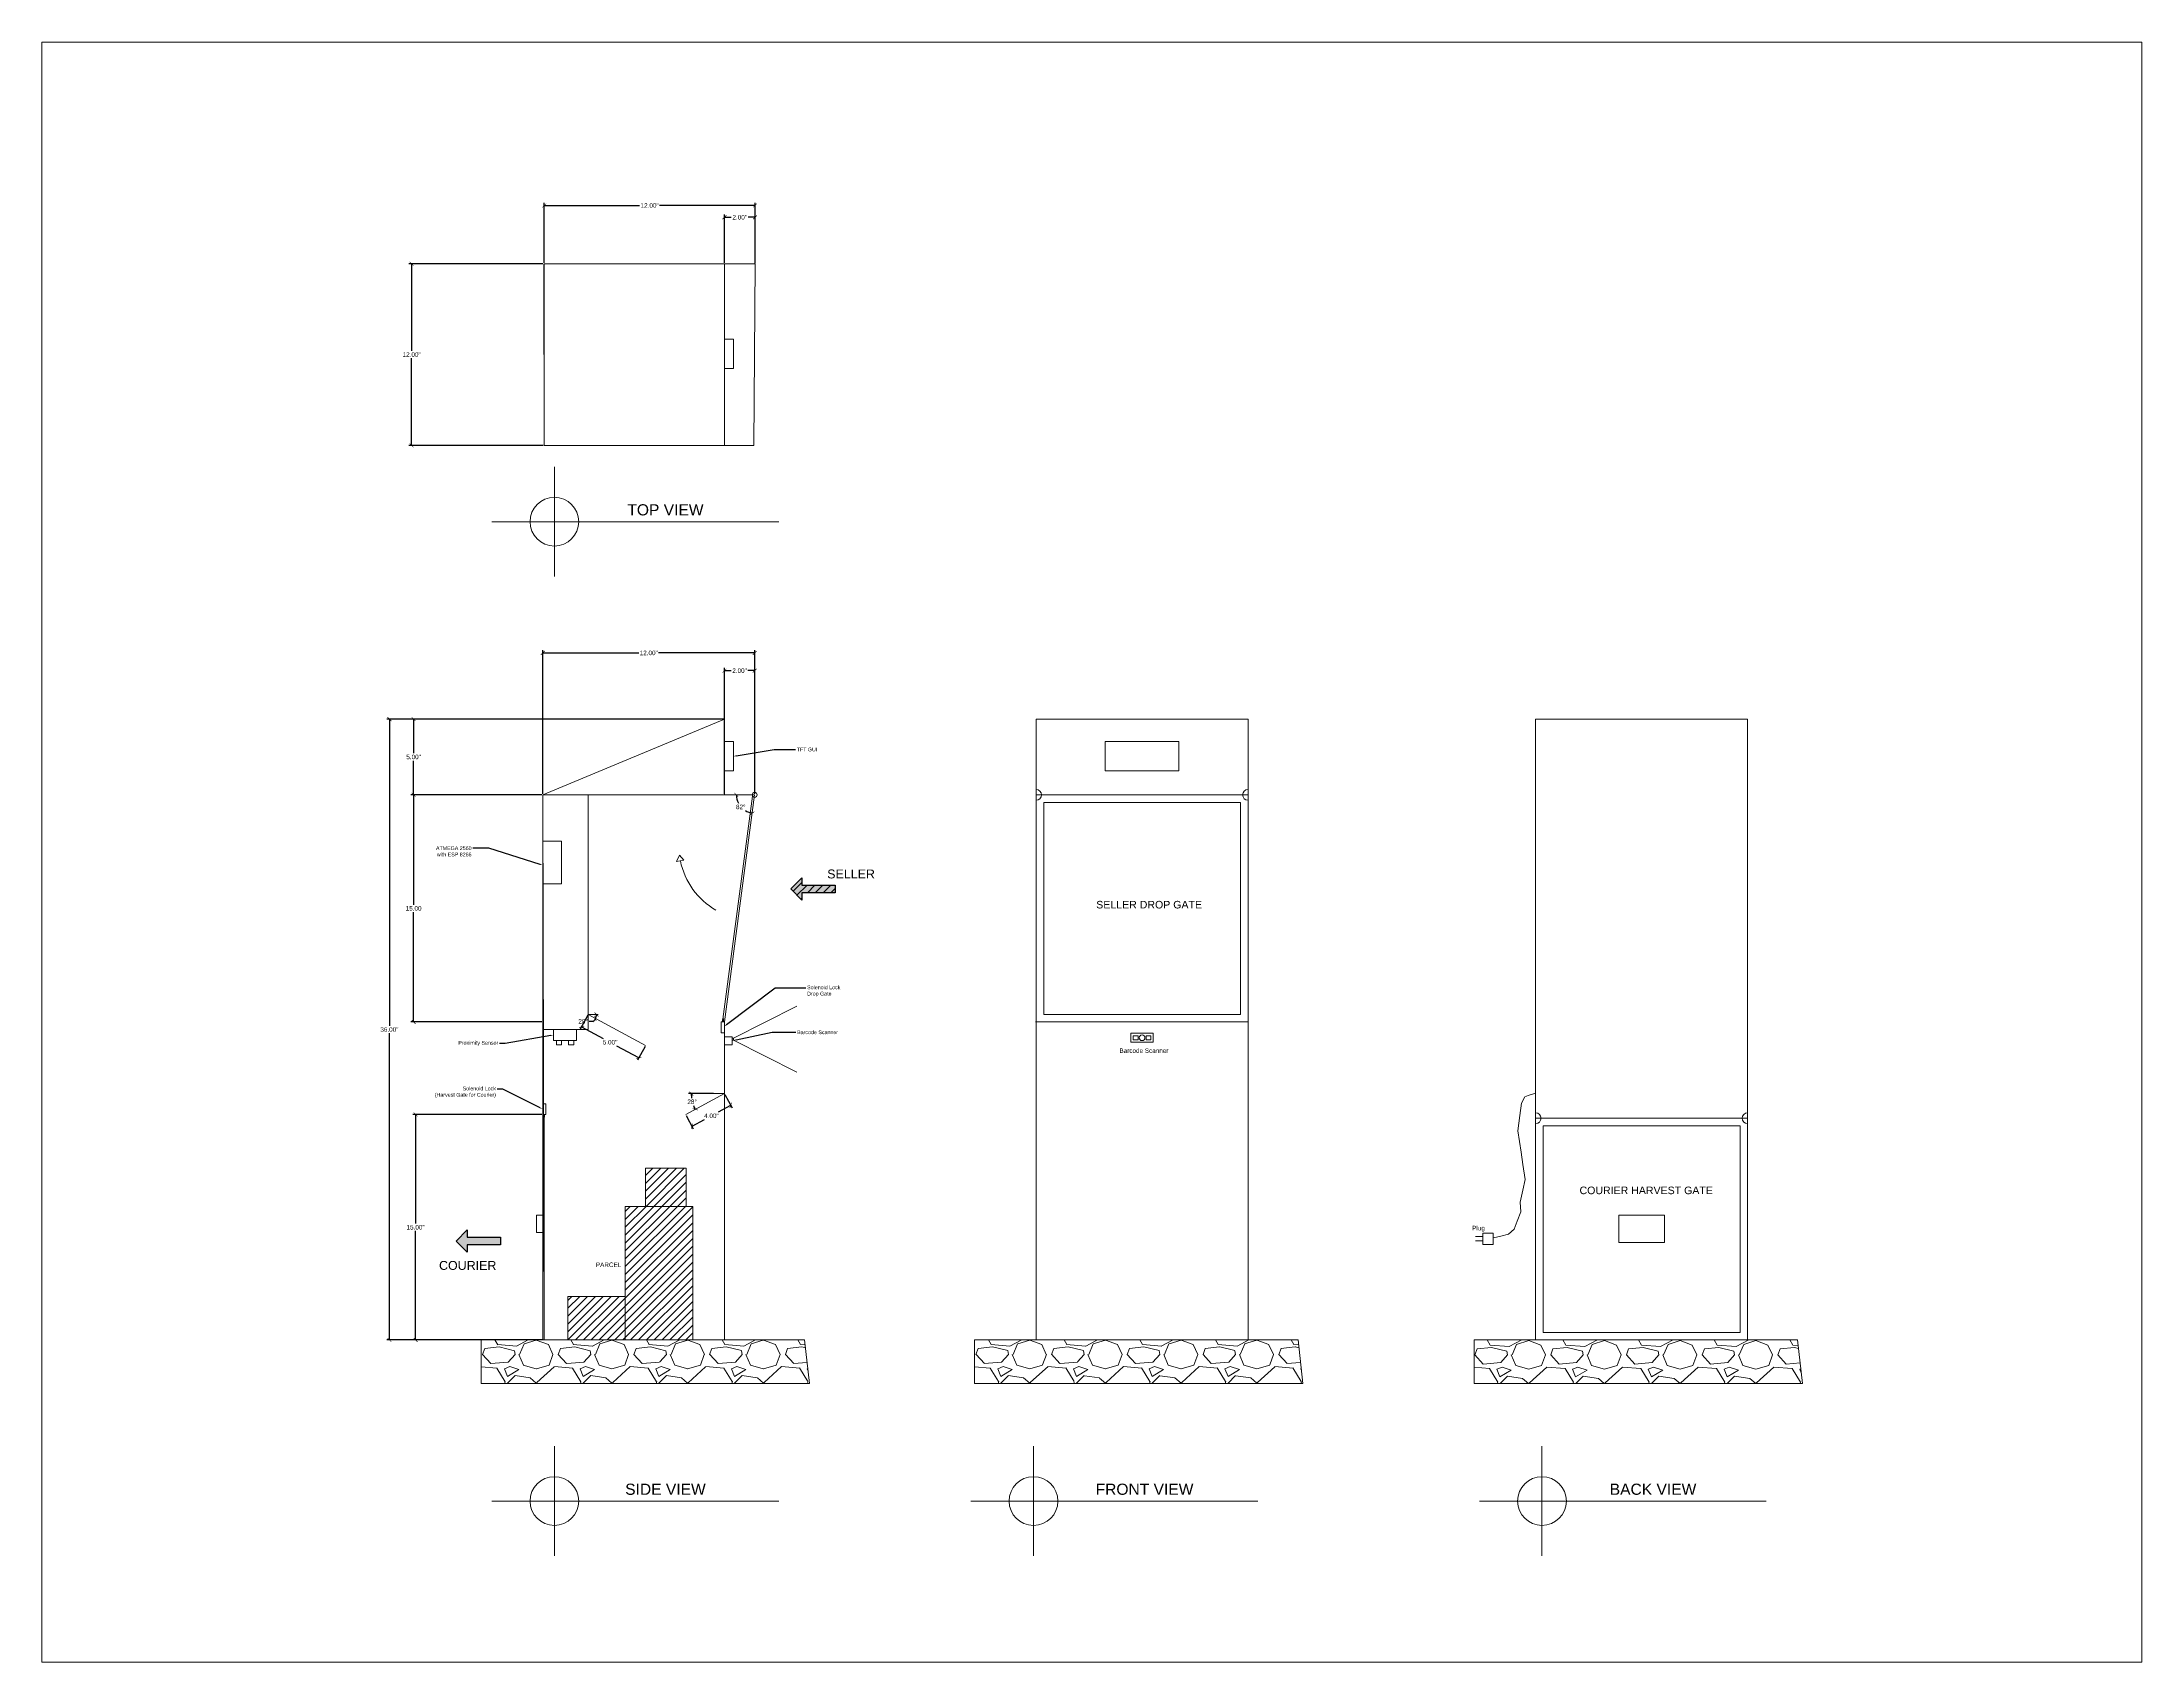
# Paper-space layout 'Layout1' of a CAD drawing. Header units: inches. Extents: x 0.2 to 10.7, y 0.2 to 8.3.
# The model-space entities are those that its viewports show. They can reach past a viewport. Long polylines and large blocks are cut down to what shows.
import ezdxf
from ezdxf import colors
from ezdxf.entities.mleader import LeaderData, LeaderLine
from ezdxf.enums import TextEntityAlignment as Align
from ezdxf.math import Vec2, Vec3

# ---------------------------------------------------------------- set-up
doc = ezdxf.new("R2010")
doc.units = ezdxf.units.IN
doc.header["$MEASUREMENT"] = 0
doc.linetypes.add('PHANTOM2', pattern=[1.25, 0.625, -0.125, 0.125, -0.125, 0.125, -0.125])
doc.styles.get("Standard").update_dxf_attribs({"font": 'arial.ttf'})
doc.dimstyles.get("Standard").update_dxf_attribs({"dimtxt": 0.3, "dimasz": 0.255, "dimexe": 0.18, "dimexo": 0.0625, "dimgap": 0.09, "dimtad": 0, "dimtih": 1, "dimtoh": 1, "dimzin": 0, "dimdsep": 46, "dimtxsty": 'Standard', "dimblk": 'ARCHTICK', "dimcen": 0.09, "dimclrd": 5, "dimclre": 3, "dimadec": 0, "dimazin": 0, "dimtfac": 1, "dimtofl": 0, "dimtmove": 0, "dimatfit": 3, "dimfxl": 1, "dimtolj": 1, "dimtzin": 0, "dimarcsym": 0})
pattern_1 = [(45, (-50.47465, -45.55746), (-0.2599737, 0.2599737), [])]

# ---------------------------------------------------------------- blocks, each defined once
blk = doc.blocks.new('*U1')
h = blk.add_hatch(color=0)
h.set_gradient(color1=(255, 255, 255), rotation=180, tint=1)
h.paths.add_polyline_path([(0, 0), (-0.25, -0.25), (-0.25, -0.085), (-1, -0.085), (-1, 0.085), (-0.25, 0.085), (-0.25, 0.25)])
at = {"color": 0, "linetype": 'Continuous'}
blk.add_lwpolyline([(0, 0), (-0.25, -0.25), (-0.25, -0.085), (-1, -0.085), (-1, 0.085), (-0.25, 0.085), (-0.25, 0.25)], close=True, dxfattribs=at)
blk = doc.blocks.new('_ArchTick')
at = {"color": 0, "linetype": 'ByBlock', "lineweight": 5, "const_width": 0.15}
blk.add_lwpolyline([(-0.5, -0.5), (0.5, 0.5)], dxfattribs=at)
blk = doc.blocks.new('*D2')
at = {"color": 5, "lineweight": -2, "transparency": 16777216}
for start, end in [(180, 207.2904), (239.1988, 262.4054)]:
    blk.add_arc((94.46, 56.99), 1.21, start, end, dxfattribs=at)
at = {"layer": 'Defpoints', "color": 0, "transparency": 16777216}
for p in [(92.46, 56.99), (94.46, 56.99), (94.46, 56.99), (93.38, 56.43), (92.46, 41.99)]:
    blk.add_point(p, dxfattribs=at)
at = {"color": 5, "lineweight": -2, "transparency": 16777216, "xscale": 0.255, "yscale": 0.255, "zscale": 0.255}
for p, rotation in [((93.24, 56.99), 90.00000000000034), ((94.3, 55.78), 352.4053566314107)]:
    blk.add_blockref('_ArchTick', p, dxfattribs=dict(at, rotation=rotation))
at = {"color": 0, "lineweight": 5, "transparency": 16777216, "insert": (93.54, 56.19), "char_height": 0.3, "attachment_point": 5}
blk.add_mtext('\\A1;82°', dxfattribs=at)
blk = doc.blocks.new('*D3')
at = {"color": 3, "lineweight": -2, "transparency": 16777216}
blk.add_line((91.74, 37.26), (90.09, 37.26), dxfattribs=at)
at = {"color": 5, "lineweight": -2, "transparency": 16777216}
for start, end in [(180, 187.7065), (200.8762, 208.3902)]:
    blk.add_arc((92.46, 37.26), 2.19, start, end, dxfattribs=at)
at = {"layer": 'Defpoints', "color": 0, "transparency": 16777216}
for p in [(90.3, 36.9), (91.8, 37.26), (92.46, 37.26), (92.46, 37.26), (87.65, 34.66)]:
    blk.add_point(p, dxfattribs=at)
at = {"color": 5, "lineweight": -2, "transparency": 16777216, "xscale": 0.255, "yscale": 0.255, "zscale": 0.255}
for p, rotation in [((90.27, 37.26), 90.00000000000017), ((90.53, 36.22), 298.3902389055355)]:
    blk.add_blockref('_ArchTick', p, dxfattribs=dict(at, rotation=rotation))
at = {"color": 0, "lineweight": 5, "transparency": 16777216, "insert": (90.33, 36.72), "char_height": 0.3, "attachment_point": 5}
blk.add_mtext('\\A1;28°', dxfattribs=at)
blk = doc.blocks.new('*D4')
at = {"color": 3, "lineweight": -2, "transparency": 16777216}
for p, q in [((83.43, 42.43), (82.93, 41.51)), ((87.22, 40.38), (86.72, 39.47))]:
    blk.add_line(p, q, dxfattribs=at)
at = {"color": 5, "lineweight": -2, "transparency": 16777216}
for p, q in [((83.02, 41.67), (84.46, 40.89)), ((86.81, 39.62), (85.36, 40.4))]:
    blk.add_line(p, q, dxfattribs=at)
at = {"layer": 'Defpoints', "color": 0, "transparency": 16777216}
for p in [(83.46, 42.48), (87.25, 40.43), (86.81, 39.62)]:
    blk.add_point(p, dxfattribs=at)
at = {"color": 5, "lineweight": -2, "transparency": 16777216, "xscale": 0.255, "yscale": 0.255, "zscale": 0.255}
for p, rotation in [((83.02, 41.67), 151.6097610944646), ((86.81, 39.62), 331.6097610944647)]:
    blk.add_blockref('_ArchTick', p, dxfattribs=dict(at, rotation=rotation))
at = {"color": 0, "lineweight": 5, "transparency": 16777216, "insert": (84.91, 40.65), "char_height": 0.3, "attachment_point": 5}
blk.add_mtext("\\A1;5.00''", dxfattribs=at)
blk = doc.blocks.new('*D5')
at = {"color": 5, "lineweight": -2, "transparency": 16777216}
for p, q in [((92.87, 36.48), (92.05, 36.04)), ((90.32, 35.1), (91.15, 35.55))]:
    blk.add_line(p, q, dxfattribs=at)
at = {"color": 3, "lineweight": -2, "transparency": 16777216}
for p, q in [((92.49, 37.2), (92.96, 36.32)), ((89.93, 35.82), (90.4, 34.94))]:
    blk.add_line(p, q, dxfattribs=at)
at = {"layer": 'Defpoints', "color": 0, "transparency": 16777216}
for p in [(92.46, 37.26), (92.87, 36.48), (89.9, 35.88)]:
    blk.add_point(p, dxfattribs=at)
at = {"color": 5, "lineweight": -2, "transparency": 16777216, "xscale": 0.255, "yscale": 0.255, "zscale": 0.255}
for p, rotation in [((92.87, 36.48), 28.39023890553545), ((90.32, 35.1), 208.3902389055355)]:
    blk.add_blockref('_ArchTick', p, dxfattribs=dict(at, rotation=rotation))
at = {"color": 0, "lineweight": 5, "transparency": 16777216, "insert": (91.6, 35.79), "char_height": 0.3, "attachment_point": 5}
blk.add_mtext('\\A1;4.00"', dxfattribs=at)
blk = doc.blocks.new('*D6')
at = {"color": 5, "lineweight": -2, "transparency": 16777216}
blk.add_line((83.77, 42.03), (83.52, 42.03), dxfattribs=at)
for start, end in [(304.9075, 331.6098), (331.6098, 360)]:
    blk.add_arc((83.46, 42.48), 0.552, start, end, dxfattribs=at)
at = {"layer": 'Defpoints', "color": 0, "transparency": 16777216}
for p in [(83.46, 42.48), (83.46, 42.48), (84, 42.39), (84.11, 42.48), (87.25, 40.43)]:
    blk.add_point(p, dxfattribs=at)
at = {"color": 5, "lineweight": -2, "transparency": 16777216, "xscale": 0.255, "yscale": 0.255, "zscale": 0.255}
for p, rotation in [((83.94, 42.22), 241.6097610944645), ((84.01, 42.48), 89.9999999999992)]:
    blk.add_blockref('_ArchTick', p, dxfattribs=dict(at, rotation=rotation))
at = {"color": 0, "lineweight": 5, "transparency": 16777216, "insert": (83.13, 42.03), "char_height": 0.3, "attachment_point": 5}
blk.add_mtext('\\A1;28°', dxfattribs=at)
blk = doc.blocks.new('*D7')
at = {"color": 3, "lineweight": -2, "transparency": 16777216}
for p, q in [((92.39, 61.99), (70.15, 61.99)), ((80.49, 20.99), (70.15, 20.99))]:
    blk.add_line(p, q, dxfattribs=at)
at = {"color": 5, "lineweight": -2, "transparency": 16777216}
for p, q in [((70.33, 61.99), (70.33, 41.73)), ((70.33, 20.99), (70.33, 41.24))]:
    blk.add_line(p, q, dxfattribs=at)
at = {"layer": 'Defpoints', "color": 0, "transparency": 16777216}
for p in [(92.46, 61.99), (70.33, 20.99), (80.56, 20.99)]:
    blk.add_point(p, dxfattribs=at)
at = {"color": 5, "lineweight": -2, "transparency": 16777216, "xscale": 0.255, "yscale": 0.255, "zscale": 0.255}
for p, rotation in [((70.33, 61.99), 90), ((70.33, 20.99), 270)]:
    blk.add_blockref('_ArchTick', p, dxfattribs=dict(at, rotation=rotation))
at = {"color": 0, "lineweight": 5, "transparency": 16777216, "insert": (70.33, 41.49), "char_height": 0.3, "attachment_point": 5}
blk.add_mtext('\\A1;36.00"', dxfattribs=at)
blk = doc.blocks.new('*D8')
at = {"color": 3, "lineweight": -2, "transparency": 16777216}
for p, q in [((92.39, 61.99), (71.75, 61.99)), ((80.39, 56.99), (71.75, 56.99))]:
    blk.add_line(p, q, dxfattribs=at)
at = {"color": 5, "lineweight": -2, "transparency": 16777216}
for p, q in [((71.93, 61.99), (71.93, 59.73)), ((71.93, 56.99), (71.93, 59.24))]:
    blk.add_line(p, q, dxfattribs=at)
at = {"layer": 'Defpoints', "color": 0, "transparency": 16777216}
for p in [(71.93, 61.99), (92.46, 61.99), (80.46, 56.99)]:
    blk.add_point(p, dxfattribs=at)
at = {"color": 5, "lineweight": -2, "transparency": 16777216, "xscale": 0.255, "yscale": 0.255, "zscale": 0.255}
for p, rotation in [((71.93, 61.99), 90), ((71.93, 56.99), 270)]:
    blk.add_blockref('_ArchTick', p, dxfattribs=dict(at, rotation=rotation))
at = {"color": 0, "lineweight": 5, "transparency": 16777216, "insert": (71.93, 59.49), "char_height": 0.3, "width": 0.9274, "attachment_point": 5}
blk.add_mtext('\\A1;5.00"', dxfattribs=at)
blk = doc.blocks.new('*D9')
at = {"color": 3, "lineweight": -2, "transparency": 16777216}
for p, q in [((80.46, 57.05), (80.46, 66.54)), ((94.46, 57.05), (94.46, 66.54))]:
    blk.add_line(p, q, dxfattribs=at)
at = {"color": 5, "lineweight": -2, "transparency": 16777216}
for p, q in [((80.46, 66.36), (86.8, 66.36)), ((94.46, 66.36), (88.11, 66.36))]:
    blk.add_line(p, q, dxfattribs=at)
at = {"layer": 'Defpoints', "color": 0, "transparency": 16777216}
for p in [(80.46, 66.36), (80.46, 56.99), (94.46, 56.99)]:
    blk.add_point(p, dxfattribs=at)
at = {"color": 5, "lineweight": -2, "transparency": 16777216, "xscale": 0.255, "yscale": 0.255, "zscale": 0.255, "rotation": 180}
blk.add_blockref('_ArchTick', (80.46, 66.36), dxfattribs=at)
at = {"color": 5, "lineweight": -2, "transparency": 16777216, "xscale": 0.255, "yscale": 0.255, "zscale": 0.255}
blk.add_blockref('_ArchTick', (94.46, 66.36), dxfattribs=at)
at = {"color": 0, "lineweight": 5, "transparency": 16777216, "insert": (87.46, 66.36), "char_height": 0.3, "attachment_point": 5}
blk.add_mtext('\\A1;12.00"', dxfattribs=at)
blk = doc.blocks.new('*D10')
at = {"color": 3, "lineweight": -2, "transparency": 16777216}
for p, q in [((92.46, 57.05), (92.46, 65.37)), ((94.46, 57.05), (94.46, 65.37))]:
    blk.add_line(p, q, dxfattribs=at)
at = {"color": 5, "lineweight": -2, "transparency": 16777216}
for p, q in [((92.46, 65.19), (92.9, 65.19)), ((94.46, 65.19), (94.01, 65.19))]:
    blk.add_line(p, q, dxfattribs=at)
at = {"layer": 'Defpoints', "color": 0, "transparency": 16777216}
for p in [(92.46, 65.19), (92.46, 56.99), (94.46, 56.99)]:
    blk.add_point(p, dxfattribs=at)
at = {"color": 5, "lineweight": -2, "transparency": 16777216, "xscale": 0.255, "yscale": 0.255, "zscale": 0.255, "rotation": 180}
blk.add_blockref('_ArchTick', (92.46, 65.19), dxfattribs=at)
at = {"color": 5, "lineweight": -2, "transparency": 16777216, "xscale": 0.255, "yscale": 0.255, "zscale": 0.255}
blk.add_blockref('_ArchTick', (94.46, 65.19), dxfattribs=at)
at = {"color": 0, "lineweight": 5, "transparency": 16777216, "insert": (93.46, 65.19), "char_height": 0.3, "width": 0.0209, "attachment_point": 5}
blk.add_mtext('\\A1;2.00"', dxfattribs=at)
blk = doc.blocks.new('*D11')
at = {"color": 3, "lineweight": -2, "transparency": 16777216}
for p, q in [((80.39, 56.99), (71.75, 56.99)), ((80.39, 41.99), (71.75, 41.99))]:
    blk.add_line(p, q, dxfattribs=at)
at = {"color": 5, "lineweight": -2, "transparency": 16777216}
for p, q in [((71.93, 56.99), (71.93, 49.73)), ((71.93, 41.99), (71.93, 49.24))]:
    blk.add_line(p, q, dxfattribs=at)
at = {"layer": 'Defpoints', "color": 0, "transparency": 16777216}
for p in [(80.46, 56.99), (71.93, 41.99), (80.46, 41.99)]:
    blk.add_point(p, dxfattribs=at)
at = {"color": 5, "lineweight": -2, "transparency": 16777216, "xscale": 0.255, "yscale": 0.255, "zscale": 0.255}
for p, rotation in [((71.93, 56.99), 90), ((71.93, 41.99), 270)]:
    blk.add_blockref('_ArchTick', p, dxfattribs=dict(at, rotation=rotation))
at = {"color": 0, "lineweight": 5, "transparency": 16777216, "insert": (71.93, 49.49), "char_height": 0.3, "attachment_point": 5}
blk.add_mtext('\\A1;15.00', dxfattribs=at)
blk = doc.blocks.new('*D13')
at = {"color": 3, "lineweight": -2, "transparency": 16777216}
for p, q in [((80.39, 35.88), (71.88, 35.88)), ((80.39, 20.99), (71.88, 20.99))]:
    blk.add_line(p, q, dxfattribs=at)
at = {"color": 5, "lineweight": -2, "transparency": 16777216}
for p, q in [((72.06, 35.88), (72.06, 28.67)), ((72.06, 20.99), (72.06, 28.19))]:
    blk.add_line(p, q, dxfattribs=at)
at = {"layer": 'Defpoints', "color": 0, "transparency": 16777216}
for p in [(80.46, 35.88), (72.06, 20.99), (80.46, 20.99)]:
    blk.add_point(p, dxfattribs=at)
at = {"color": 5, "lineweight": -2, "transparency": 16777216, "xscale": 0.255, "yscale": 0.255, "zscale": 0.255}
for p, rotation in [((72.06, 35.88), 90), ((72.06, 20.99), 270)]:
    blk.add_blockref('_ArchTick', p, dxfattribs=dict(at, rotation=rotation))
at = {"color": 0, "lineweight": 5, "transparency": 16777216, "insert": (72.06, 28.43), "char_height": 0.3, "attachment_point": 5}
blk.add_mtext('\\A1;15.00"', dxfattribs=at)
blk = doc.blocks.new('*D14')
at = {"color": 3, "lineweight": -2, "transparency": 16777216}
for p, q in [((80.46, 92.06), (71.62, 92.06)), ((80.49, 80.06), (71.62, 80.06))]:
    blk.add_line(p, q, dxfattribs=at)
at = {"color": 5, "lineweight": -2, "transparency": 16777216}
for p, q in [((71.8, 92.06), (71.8, 86.31)), ((71.8, 80.06), (71.8, 85.82))]:
    blk.add_line(p, q, dxfattribs=at)
at = {"layer": 'Defpoints', "color": 0, "transparency": 16777216}
for p in [(80.52, 92.06), (71.8, 80.06), (80.56, 80.06)]:
    blk.add_point(p, dxfattribs=at)
at = {"color": 5, "lineweight": -2, "transparency": 16777216, "xscale": 0.255, "yscale": 0.255, "zscale": 0.255}
for p, rotation in [((71.8, 92.06), 90), ((71.8, 80.06), 270)]:
    blk.add_blockref('_ArchTick', p, dxfattribs=dict(at, rotation=rotation))
at = {"color": 0, "lineweight": 5, "transparency": 16777216, "insert": (71.8, 86.06), "char_height": 0.3, "attachment_point": 5}
blk.add_mtext('\\A1;12.00"', dxfattribs=at)
blk = doc.blocks.new('*D15')
at = {"color": 3, "lineweight": -2, "transparency": 16777216}
for p, q in [((80.56, 92.13), (80.56, 96.09)), ((94.48, 92.13), (94.48, 96.09))]:
    blk.add_line(p, q, dxfattribs=at)
at = {"color": 5, "lineweight": -2, "transparency": 16777216}
for p, q in [((80.56, 95.91), (86.86, 95.91)), ((94.48, 95.91), (88.17, 95.91))]:
    blk.add_line(p, q, dxfattribs=at)
at = {"layer": 'Defpoints', "color": 0, "transparency": 16777216}
for p in [(94.48, 95.91), (80.56, 92.06), (94.48, 92.06)]:
    blk.add_point(p, dxfattribs=at)
at = {"color": 5, "lineweight": -2, "transparency": 16777216, "xscale": 0.255, "yscale": 0.255, "zscale": 0.255, "rotation": 180}
blk.add_blockref('_ArchTick', (80.56, 95.91), dxfattribs=at)
at = {"color": 5, "lineweight": -2, "transparency": 16777216, "xscale": 0.255, "yscale": 0.255, "zscale": 0.255}
blk.add_blockref('_ArchTick', (94.48, 95.91), dxfattribs=at)
at = {"color": 0, "lineweight": 5, "transparency": 16777216, "insert": (87.52, 95.91), "char_height": 0.3, "attachment_point": 5}
blk.add_mtext('\\A1;12.00"', dxfattribs=at)
blk = doc.blocks.new('*D16')
at = {"color": 3, "lineweight": -2, "transparency": 16777216}
for p, q in [((92.46, 92.13), (92.46, 95.31)), ((94.48, 92.11), (94.48, 95.31))]:
    blk.add_line(p, q, dxfattribs=at)
at = {"color": 5, "lineweight": -2, "transparency": 16777216}
for p, q in [((92.46, 95.13), (92.91, 95.13)), ((94.48, 95.13), (94.02, 95.13))]:
    blk.add_line(p, q, dxfattribs=at)
at = {"layer": 'Defpoints', "color": 0, "transparency": 16777216}
for p in [(94.48, 95.13), (92.46, 92.06), (94.48, 92.05)]:
    blk.add_point(p, dxfattribs=at)
at = {"color": 5, "lineweight": -2, "transparency": 16777216, "xscale": 0.255, "yscale": 0.255, "zscale": 0.255, "rotation": 180}
blk.add_blockref('_ArchTick', (92.46, 95.13), dxfattribs=at)
at = {"color": 5, "lineweight": -2, "transparency": 16777216, "xscale": 0.255, "yscale": 0.255, "zscale": 0.255}
blk.add_blockref('_ArchTick', (94.48, 95.13), dxfattribs=at)
at = {"color": 0, "lineweight": 5, "transparency": 16777216, "insert": (93.47, 95.13), "char_height": 0.3, "attachment_point": 5}
blk.add_mtext('\\A1;2.00"', dxfattribs=at)

msp = doc.modelspace()

# ---------------------------------------------------------------- hatches: boundary and pattern name
at = {"lineweight": 5}
h = msp.add_hatch(dxfattribs=at)
h.set_pattern_fill('ANSI31', color=256, scale=2.941267)
h.set_pattern_definition([(45, (-50.58114, -43.92038), (-0.2599737, 0.2599737), [])])
h.paths.add_polyline_path([(97.572, 51.024), (97.572, 51.509), (96.837, 50.774), (97.572, 50.039), (97.572, 50.524), (99.778, 50.524), (99.778, 51.024)])
h = msp.add_hatch(dxfattribs=at)
h.set_pattern_fill('ANSI31', color=256, scale=2.941267)
h.set_pattern_definition(pattern_1)
h.paths.add_polyline_path([(89.923, 32.333), (87.246, 32.333), (87.246, 29.807), (89.923, 29.807)])
h = msp.add_hatch(dxfattribs=at)
h.set_pattern_fill('ANSI31', color=256, scale=2.941267)
h.set_pattern_definition(pattern_1)
h.paths.add_polyline_path([(85.908, 20.988), (90.369, 20.988), (90.369, 29.807), (85.908, 29.807), (85.908, 23.864)])
h = msp.add_hatch(dxfattribs=at)
h.set_pattern_fill('GOST_WOOD', color=256, scale=50)
h.set_pattern_definition([(90, (0, 0), (300, -2e-14), [500, -100]), (90, (100, -100), (300, -2e-14), [300, -75, 150, -75]), (90, (200, -250), (300, -2e-14), [500, -100])])
h.paths.add_polyline_path([(151.526, 29.231), (151.526, 27.423), (154.554, 27.423), (154.554, 29.231)])
h = msp.add_hatch(dxfattribs=at)
h.set_pattern_fill('ANSI31', color=256, scale=2.941267)
h.set_pattern_definition(pattern_1)
h.paths.add_polyline_path([(85.908, 23.864), (82.116, 23.864), (82.116, 20.988), (85.908, 20.988)])
h = msp.add_hatch(dxfattribs=at)
h.set_pattern_fill('GRAVEL', color=256, scale=5)
h.paths.add_polyline_path([(97.756, 20.988), (92.456, 20.988), (80.456, 20.988), (76.393, 20.988), (76.393, 18.106), (98.074, 18.106)])
h = msp.add_hatch(dxfattribs=at)
h.set_pattern_fill('GRAVEL', color=256, scale=5)
h.set_pattern_definition([(228.0128, (36.1894, 5), (-40, -45), [0.67268, -66.59544]), (184.96974, (35.73941, 4.5), (60, 5), [1.15434, -114.27962]), (132.51045, (34.5894, 4.4), (50, -55), [0.81394, -80.58016]), (267.2737, (32.6394, 3.15), (5, 100), [1.05119, -104.06779]), (292.83365, (32.5894, 2.1), (-25, 60), [1.03077, -102.04687]), (357.2737, (32.9894, 1.15), (-100, 5), [1.05119, -104.06779]), (37.69424, (34.03941, 1.1), (-65, -50), [1.39014, -137.62424]), (72.25533, (35.13941, 1.95), (35, 110), [1.31244, -129.93161]), (121.42957, (35.5394, 3.2), (-40, 65), [1.05475, -104.42037]), (175.23636, (34.9894, 4.1), (55, -5), [1.20416, -59.00381]), (222.39744, (33.78941, 4.2), (-60, -55), [1.55724, -154.166875]), (138.8141, (37.5894, 3.1), (-35, 30), [0.5315, -52.61922]), (171.46923, (37.1894, 3.45), (65, -10), [1.01119, -100.10756]), (225, (36.1894, 3.6), (-6e-16, -5), [0.7071, -6.36396]), (203.1986, (35.8394, 4.2), (25, 10), [0.38079, -37.69808]), (291.8014, (35.4894, 4.05), (-5, 15), [0.53851, -26.3873]), (30.9638, (35.6894, 3.55), (15, 10), [0.87465, -28.28011]), (161.565, (36.4394, 4), (10, -5), [0.63245, -15.17893]), (16.38954, (32.5894, 4.05), (50, 15), [0.886, -87.71423]), (70.34618, (33.4394, 4.3), (-20, -55), [0.7433, -73.58704]), (293.1986, (36.4394, 5), (-10, 25), [0.76158, -37.31729]), (343.61046, (36.7394, 4.3), (-50, 15), [0.886, -87.71423]), (339.44395, (32.5894, 0.95), (-25, 10), [0.8544, -41.86562]), (294.77514, (33.3894, 0.65), (-25, 55), [0.71589, -70.87322]), (66.8014, (36.4894, 0), (10, 25), [0.76158, -37.31729]), (17.35402, (36.7894, 0.7), (-65, -20), [0.83815, -82.97712]), (69.44395, (34.0394, 0), (-10, -25), [0.4272, -42.29282]), (101.3099, (36.1894, 0), (-5, 20), [0.25495, -25.24015]), (165.9638, (36.1394, 0.25), (15, -5), [1.03077, -19.58475]), (186.009, (35.1394, 0.5), (50, 5), [0.95525, -94.56962]), (303.69, (35.6894, 3.1), (-5, 10), [0.7211, -17.30665]), (353.15723, (36.08941, 2.5), (85, -10), [1.25897, -124.63781]), (60.9454, (37.3394, 2.35), (-20, -35), [0.51478, -50.96337]), (90, (37.5894, 2.8), (-5, 5), [0.3, -4.7]), (120.25644, (35.0394, 0.65), (20, -35), [0.69462, -68.7676]), (48.0128, (34.6894, 1.25), (40, 45), [1.34536, -65.92276]), (0, (35.5894, 2.25), (5, 5), [1.3, -3.7]), (325.30485, (36.8894, 2.25), (50, -35), [0.79057, -78.26637]), (254.0546, (37.5394, 1.8), (-5, -20), [0.72801, -35.67254]), (207.64598, (37.33941, 1.1), (-95, -50), [1.18532, -117.34737]), (175.42608, (36.28941, 0.55), (-65, 5), [1.254, -124.14537])])
h.paths.add_polyline_path([(130.663, 18.106), (130.345, 20.988), (125.046, 20.988), (113.046, 20.988), (108.983, 20.988), (108.983, 18.106)])

# ---------------------------------------------------------------- linework, layer by layer
at = {"color": 0, "lineweight": 5}
for p, q in [((80.522, 92.063), (80.555, 80.063)), ((80.555, 80.063), (80.555, 92.063)), ((80.555, 92.063), (94.48, 92.063)), ((92.456, 92.063), (92.456, 80.063)), ((94.48, 92.063), (94.409, 80.063)), ((80.555, 88.306), (80.532, 88.306)), ((80.536, 87.159), (80.555, 87.159)), ((92.456, 87.08), (93.048, 87.08)), ((93.048, 85.143), (93.048, 87.08)), ((93.048, 85.143), (92.456, 85.143)), ((92.456, 80.063), (80.555, 80.063)), ((92.456, 80.063), (94.409, 80.063)), ((81.229, 75.028), (81.229, 78.644)), ((77.095, 75.028), (96.043, 75.028)), ((81.229, 75.028), (81.229, 71.412)), ((92.456, 61.988), (80.456, 56.988)), ((92.456, 56.988), (92.456, 61.988)), ((113.046, 61.988), (127.046, 61.988)), ((113.046, 56.988), (113.046, 61.988)), ((127.046, 61.988), (127.046, 20.988)), ((146.04, 61.988), (160.04, 61.988)), ((146.04, 56.988), (146.04, 61.988)), ((160.04, 35.635), (160.04, 61.988)), ((92.456, 60.504), (93.048, 60.504)), ((93.048, 58.568), (93.048, 60.504)), ((117.618, 60.504), (117.618, 58.568)), ((117.618, 60.504), (120.046, 60.504)), ((122.473, 60.504), (120.046, 60.504)), ((122.473, 60.504), (122.473, 58.568)), ((93.048, 58.568), (92.456, 58.568)), ((117.618, 58.568), (120.046, 58.568)), ((122.473, 58.568), (120.046, 58.568)), ((80.456, 56.988), (92.456, 56.988)), ((80.456, 56.988), (83.456, 56.988)), ((80.456, 36.592), (80.456, 56.988)), ((80.456, 56.988), (80.555, 20.988)), ((83.456, 56.988), (83.456, 45.537)), ((92.355, 42.172), (94.318, 56.898)), ((92.456, 56.988), (94.456, 56.988)), ((92.456, 56.988), (94.456, 56.988)), ((113.046, 36.592), (113.046, 56.988)), ((146.04, 36.592), (146.04, 56.988)), ((80.456, 53.938), (81.689, 53.938)), ((81.689, 53.938), (81.689, 51.108)), ((81.689, 51.108), (80.456, 51.108)), ((83.456, 45.537), (83.456, 41.494)), ((93.069, 40.917), (97.243, 43.023)), ((83.456, 42.48), (84.109, 42.48)), ((83.456, 42.48), (87.246, 40.432)), ((83.456, 42.48), (87.246, 40.432)), ((92.247, 41.988), (92.247, 41.271)), ((92.456, 41.988), (92.247, 41.988)), ((92.326, 42.136), (92.4, 42.227)), ((92.326, 42.136), (92.33, 41.988)), ((92.398, 41.988), (92.4, 42.227)), ((92.456, 41.988), (92.456, 20.988)), ((112.997, 41.988), (127.046, 41.988)), ((125.046, 41.988), (124.836, 41.988)), ((83.456, 41.494), (80.456, 41.494)), ((81.174, 41.494), (81.174, 40.769)), ((81.174, 40.769), (82.697, 40.769)), ((81.365, 40.769), (81.365, 40.483)), ((81.365, 40.483), (81.704, 40.483)), ((81.704, 40.483), (81.704, 40.769)), ((82.167, 40.483), (82.167, 40.769)), ((82.507, 40.483), (82.167, 40.483)), ((82.507, 40.769), (82.507, 40.483)), ((82.697, 40.769), (82.697, 41.494)), ((92.247, 41.271), (92.456, 41.271)), ((92.456, 41.004), (92.981, 41.004)), ((92.456, 40.483), (92.981, 40.483)), ((92.981, 41.004), (92.981, 40.483)), ((92.981, 40.917), (93.069, 40.917)), ((93.069, 40.78), (92.981, 40.78)), ((93.069, 40.917), (93.069, 40.78)), ((93.069, 40.78), (97.243, 38.674)), ((119.307, 40.654), (119.307, 41.247)), ((119.307, 41.247), (120.784, 41.247)), ((119.307, 40.654), (120.784, 40.654)), ((119.46, 41.08), (119.46, 40.816)), ((119.46, 41.08), (119.784, 41.08)), ((119.46, 40.816), (119.784, 40.816)), ((119.784, 41.08), (119.784, 40.816)), ((120.631, 41.08), (120.307, 41.08)), ((120.307, 41.08), (120.307, 40.816)), ((120.631, 40.816), (120.307, 40.816)), ((120.631, 41.08), (120.631, 40.816)), ((120.784, 40.654), (120.784, 41.247)), ((80.456, 35.875), (80.456, 36.592)), ((80.665, 36.592), (80.512, 36.592)), ((80.665, 35.875), (80.665, 36.592)), ((92.456, 37.256), (89.901, 35.875)), ((91.734, 37.256), (92.456, 37.256)), ((92.456, 37.256), (91.734, 37.256)), ((113.046, 35.875), (113.046, 36.592)), ((145.114, 36.618), (145.005, 35.818)), ((145.327, 37.053), (145.114, 36.618)), ((145.551, 37.128), (145.327, 37.053)), ((146.04, 37.291), (145.551, 37.128)), ((146.04, 35.875), (146.04, 36.592)), ((80.456, 20.988), (80.456, 35.875)), ((80.514, 35.875), (80.512, 35.635)), ((80.586, 35.726), (80.512, 35.635)), ((80.514, 35.875), (80.665, 35.875)), ((80.586, 35.726), (80.582, 35.875)), ((113.046, 35.875), (113.046, 20.988)), ((145.005, 35.818), (144.867, 34.805)), ((144.867, 34.805), (145.078, 33.399)), ((145.078, 33.399), (145.202, 32.573)), ((145.202, 32.573), (145.35, 31.586)), ((145.187, 30.871), (145.01, 30.093)), ((145.35, 31.586), (145.187, 30.871)), ((80.555, 29.231), (80.053, 29.231)), ((80.053, 29.231), (80.053, 28.084)), ((145.06, 29.452), (144.823, 28.834)), ((145.01, 30.093), (145.06, 29.452)), ((151.526, 29.231), (151.526, 27.423)), ((151.526, 29.231), (154.554, 29.231)), ((151.526, 29.231), (154.554, 29.231)), ((154.554, 29.231), (154.554, 27.423)), ((80.053, 28.084), (80.555, 28.084)), ((142.546, 27.823), (142.067, 27.823)), ((143.731, 27.852), (143.251, 27.732)), ((144.24, 27.979), (143.731, 27.852)), ((144.618, 28.298), (144.24, 27.979)), ((144.823, 28.834), (144.618, 28.298)), ((142.546, 27.53), (142.067, 27.53)), ((151.526, 27.423), (154.554, 27.423)), ((80.555, 20.988), (76.393, 20.988)), ((76.393, 20.988), (76.393, 18.106)), ((92.456, 20.988), (80.456, 20.988)), ((92.456, 20.988), (97.756, 20.988)), ((98.074, 18.106), (97.756, 20.988)), ((113.145, 20.988), (108.983, 20.988)), ((108.983, 20.988), (108.983, 18.106)), ((125.046, 20.988), (113.046, 20.988)), ((125.046, 20.988), (130.345, 20.988)), ((130.663, 18.106), (130.345, 20.988)), ((146.139, 20.988), (141.977, 20.988)), ((141.977, 20.988), (141.977, 18.106)), ((160.04, 20.988), (163.339, 20.988)), ((163.658, 18.106), (163.339, 20.988)), ((76.393, 18.106), (98.074, 18.106)), ((108.983, 18.106), (130.663, 18.106)), ((141.977, 18.106), (163.658, 18.106)), ((81.229, 10.349), (81.229, 13.965)), ((112.872, 10.349), (112.872, 13.965)), ((146.46, 10.349), (146.46, 13.965)), ((77.095, 10.349), (96.043, 10.349)), ((81.229, 10.349), (81.229, 6.733)), ((108.738, 10.349), (127.686, 10.349)), ((112.872, 10.349), (112.872, 6.733)), ((142.326, 10.349), (161.274, 10.349)), ((146.46, 10.349), (146.46, 6.733))]:
    msp.add_line(p, q, dxfattribs=at)
at = {"color": 0, "linetype": 'PHANTOM2', "lineweight": 5}
for p, q in [((92.456, 41.988), (94.456, 56.988)), ((80.555, 35.688), (80.555, 20.988))]:
    msp.add_line(p, q, dxfattribs=at)
at = {"lineweight": 5}
for p, q in [((89.492, 52.996), (89.301, 52.589)), ((89.492, 52.996), (89.786, 52.671)), ((89.301, 52.589), (89.786, 52.671)), ((87.246, 29.807), (87.246, 32.333)), ((87.246, 32.333), (89.923, 32.333)), ((89.923, 32.333), (89.923, 29.807)), ((85.908, 23.864), (85.908, 29.807)), ((85.908, 29.807), (90.369, 29.807)), ((90.369, 29.807), (90.369, 20.988)), ((82.116, 20.988), (82.116, 23.864)), ((82.116, 23.864), (85.908, 23.864)), ((85.908, 23.864), (85.908, 20.988)), ((143.034, 20.65), (142.837, 20.988)), ((145.119, 20.988), (144.284, 20.55)), ((144.784, 20.7), (145.584, 20.95)), ((145.584, 20.95), (146.384, 20.65)), ((148.034, 20.65), (147.837, 20.988)), ((150.119, 20.988), (149.284, 20.55)), ((149.784, 20.7), (150.584, 20.95)), ((150.584, 20.95), (151.384, 20.65)), ((153.034, 20.65), (152.837, 20.988)), ((155.119, 20.988), (154.284, 20.55)), ((154.784, 20.7), (155.584, 20.95)), ((155.584, 20.95), (156.384, 20.65)), ((158.034, 20.65), (157.837, 20.988)), ((160.119, 20.988), (159.284, 20.55)), ((159.784, 20.7), (160.584, 20.95)), ((160.584, 20.95), (161.384, 20.65)), ((163.034, 20.65), (162.837, 20.988)), ((142.034, 20), (142.184, 20.4)), ((142.584, 19.4), (142.034, 20)), ((143.134, 20.5), (142.184, 20.4)), ((143.734, 19.5), (142.584, 19.4)), ((144.284, 20.55), (143.034, 20.65)), ((144.134, 20.25), (143.134, 20.5)), ((144.184, 20), (143.734, 19.5)), ((144.184, 20), (144.134, 20.25)), ((144.434, 20), (144.734, 19.3)), ((144.484, 20), (144.784, 20.7)), ((146.384, 20.65), (146.684, 20)), ((146.434, 19.3), (146.684, 20)), ((147.034, 20), (147.184, 20.4)), ((147.584, 19.4), (147.034, 20)), ((148.134, 20.5), (147.184, 20.4)), ((148.734, 19.5), (147.584, 19.4)), ((149.284, 20.55), (148.034, 20.65)), ((149.134, 20.25), (148.134, 20.5)), ((149.184, 20), (148.734, 19.5)), ((149.184, 20), (149.134, 20.25)), ((149.434, 20), (149.734, 19.3)), ((149.484, 20), (149.784, 20.7)), ((151.384, 20.65), (151.684, 20)), ((151.434, 19.3), (151.684, 20)), ((152.034, 20), (152.184, 20.4)), ((152.584, 19.4), (152.034, 20)), ((153.134, 20.5), (152.184, 20.4)), ((153.734, 19.5), (152.584, 19.4)), ((154.284, 20.55), (153.034, 20.65)), ((154.134, 20.25), (153.134, 20.5)), ((154.184, 20), (153.734, 19.5)), ((154.184, 20), (154.134, 20.25)), ((154.434, 20), (154.734, 19.3)), ((154.484, 20), (154.784, 20.7)), ((156.384, 20.65), (156.684, 20)), ((156.434, 19.3), (156.684, 20)), ((157.034, 20), (157.184, 20.4)), ((157.584, 19.4), (157.034, 20)), ((158.134, 20.5), (157.184, 20.4)), ((158.734, 19.5), (157.584, 19.4)), ((159.284, 20.55), (158.034, 20.65)), ((159.134, 20.25), (158.134, 20.5)), ((159.184, 20), (158.734, 19.5)), ((159.184, 20), (159.134, 20.25)), ((159.434, 20), (159.734, 19.3)), ((159.484, 20), (159.784, 20.7)), ((161.384, 20.65), (161.684, 20)), ((161.434, 19.3), (161.684, 20)), ((162.034, 20), (162.184, 20.4)), ((162.584, 19.4), (162.034, 20)), ((163.134, 20.5), (162.184, 20.4)), ((163.506, 19.48), (162.584, 19.4)), ((163.38, 20.622), (163.034, 20.65)), ((163.401, 20.433), (163.134, 20.5)), ((142.984, 19.1), (141.977, 19.184)), ((143.534, 18.2), (142.984, 19.1)), ((143.834, 19.2), (143.484, 19.05)), ((143.484, 19.05), (143.684, 18.55)), ((143.503, 18.106), (143.534, 18.2)), ((143.684, 18.55), (144.434, 19)), ((144.184, 18.6), (143.69, 18.106)), ((144.434, 19), (143.834, 19.2)), ((145.184, 18.45), (144.184, 18.6)), ((144.734, 19.3), (145.584, 19.05)), ((145.577, 18.106), (145.184, 18.45)), ((145.584, 19.05), (146.434, 19.3)), ((145.634, 18.15), (145.631, 18.106)), ((146.784, 19.2), (145.634, 18.15)), ((147.984, 19.1), (146.784, 19.2)), ((148.534, 18.2), (147.984, 19.1)), ((148.834, 19.2), (148.484, 19.05)), ((148.484, 19.05), (148.684, 18.55)), ((148.503, 18.106), (148.534, 18.2)), ((148.684, 18.55), (149.434, 19)), ((149.184, 18.6), (148.69, 18.106)), ((149.434, 19), (148.834, 19.2)), ((150.184, 18.45), (149.184, 18.6)), ((149.734, 19.3), (150.584, 19.05)), ((150.577, 18.106), (150.184, 18.45)), ((150.584, 19.05), (151.434, 19.3)), ((150.634, 18.15), (150.631, 18.106)), ((151.784, 19.2), (150.634, 18.15)), ((152.984, 19.1), (151.784, 19.2)), ((153.534, 18.2), (152.984, 19.1)), ((153.834, 19.2), (153.484, 19.05)), ((153.484, 19.05), (153.684, 18.55)), ((153.503, 18.106), (153.534, 18.2)), ((153.684, 18.55), (154.434, 19)), ((154.184, 18.6), (153.69, 18.106)), ((154.434, 19), (153.834, 19.2)), ((155.184, 18.45), (154.184, 18.6)), ((154.734, 19.3), (155.584, 19.05)), ((155.577, 18.106), (155.184, 18.45)), ((155.584, 19.05), (156.434, 19.3)), ((155.634, 18.15), (155.631, 18.106)), ((156.784, 19.2), (155.634, 18.15)), ((157.984, 19.1), (156.784, 19.2)), ((158.534, 18.2), (157.984, 19.1)), ((158.834, 19.2), (158.484, 19.05)), ((158.484, 19.05), (158.684, 18.55)), ((158.503, 18.106), (158.534, 18.2)), ((158.684, 18.55), (159.434, 19)), ((159.184, 18.6), (158.69, 18.106)), ((159.434, 19), (158.834, 19.2)), ((160.184, 18.45), (159.184, 18.6)), ((159.734, 19.3), (160.584, 19.05)), ((160.577, 18.106), (160.184, 18.45)), ((160.584, 19.05), (161.434, 19.3)), ((160.634, 18.15), (160.631, 18.106)), ((161.784, 19.2), (160.634, 18.15)), ((162.984, 19.1), (161.784, 19.2)), ((163.534, 18.2), (162.984, 19.1)), ((163.55, 19.079), (163.484, 19.05)), ((163.484, 19.05), (163.58, 18.809)), ((163.503, 18.106), (163.534, 18.2))]:
    msp.add_line(p, q, dxfattribs=at)
at = {"color": 0, "lineweight": 5}
for points in [[(113.046, 56.988), (125.046, 56.988), (127.046, 56.988), (127.046, 41.988), (113.046, 41.988)], [(113.546, 56.488), (125.046, 56.488), (126.546, 56.488), (126.546, 42.488), (113.546, 42.488)], [(146.54, 35.135), (159.54, 35.135), (159.54, 21.488), (146.54, 21.488)], [(143.228, 28.051), (142.546, 28.051), (142.546, 27.302), (143.228, 27.302)]]:
    msp.add_lwpolyline(points, close=True, dxfattribs=at)
msp.add_lwpolyline([(146.04, 35.635), (160.04, 35.635), (160.04, 20.988), (146.04, 20.988), (146.04, 35.875)], dxfattribs=at)
for centre, radius in [((81.229, 75.028), 1.61), ((94.456, 56.988), 0.164), ((120.046, 40.946), 0.189), ((81.229, 10.349), 1.61), ((112.872, 10.349), 1.61), ((146.46, 10.349), 1.61)]:
    msp.add_circle(centre, radius, dxfattribs=at)
for centre, start, end in [((113.046, 56.988), 270, 90), ((127.046, 56.988), 90, 270), ((146.04, 35.635), 270, 90), ((160.04, 35.635), 90, 270)]:
    msp.add_arc(centre, 0.357, start, end, dxfattribs=at)
at = {"lineweight": 5}
msp.add_arc((94.343, 53.604), 4.889, 191.47463, 240.05794, dxfattribs=at)

# ---------------------------------------------------------------- block references
at = {"lineweight": 5, "xscale": 2.941266925563852, "yscale": 2.941266925563852, "zscale": 2.941266925563852, "rotation": 180}
for p in [(96.837, 50.774), (74.733, 27.519)]:
    msp.add_blockref('*U1', p, dxfattribs=at)

# ---------------------------------------------------------------- texts
at = {"color": 0, "lineweight": 5}
for s, height, p in [('TOP VIEW', 0.7369, (88.564, 75.811)), ('SELLER DROP GATE', 0.5, (120.512, 49.736)), ('Barcode Scanner', 0.3, (120.171, 40.102)), ('COURIER HARVEST GATE', 0.5, (153.344, 30.868)), ('Plug', 0.3, (142.268, 28.342)), ('SIDE VIEW', 0.7369, (88.564, 11.132)), ('FRONT VIEW', 0.7369, (120.207, 11.132)), ('BACK VIEW', 0.7369, (153.795, 11.132))]:
    msp.add_text(s, height=height, dxfattribs=at).set_placement(p, align=Align.MIDDLE)
at = {"lineweight": 5, "char_height": 0.5883, "attachment_point": 1}
for s, insert in [('SELLER', (99.249, 52.058)), ('COURIER', (73.608, 26.206))]:
    msp.add_mtext_dynamic_manual_height_columns(s, width=7.49379, gutter_width=2.941, heights=[0], dxfattribs=dict(at, insert=insert))
at = {"color": 0, "lineweight": 5, "insert": (83.97, 26.104), "char_height": 0.3, "attachment_point": 1}
msp.add_mtext_dynamic_manual_height_columns('PARCEL', width=2.27607, gutter_width=1, heights=[4.196], dxfattribs=at)

# ---------------------------------------------------------------- dimensions: what is measured, and where the dimension line sits
at = {"color": 0, "lineweight": 5}
for base, p1, p2, text, picture, middle in [((94.48, 95.915), (80.555, 92.063), (94.48, 92.063), '12.00"', '*D15', (87.517, 95.915)), ((94.479, 95.127), (92.456, 92.063), (94.479, 92.051), '2.00"', '*D16', (93.468, 95.127)), ((80.456, 66.362), (94.456, 56.988), (80.456, 56.988), '12.00"', '*D9', (87.456, 66.362)), ((92.456, 65.191), (94.456, 56.988), (92.456, 56.988), '2.00"', '*D10', (93.456, 65.191))]:
    dim = msp.add_linear_dim(base=base, p1=p1, p2=p2, text=text, dimstyle='Standard', dxfattribs=at)
    dim.commit()
    dim.dimension.update_dxf_attribs({"geometry": picture, "text_midpoint": middle})
for base, p1, p2, text, picture, middle in [((71.805, 80.063), (80.522, 92.063), (80.555, 80.063), '<>"', '*D14', (71.805, 86.063)), ((72.06, 20.988), (80.456, 35.875), (80.456, 20.988), '15.00"', '*D13', (72.06, 28.431))]:
    dim = msp.add_linear_dim(base=base, p1=p1, p2=p2, angle=90, text=text, dimstyle='Standard', dxfattribs=at)
    dim.commit()
    dim.dimension.update_dxf_attribs({"geometry": picture, "text_midpoint": middle})
for base, p1, p2, text, picture, middle in [((70.325, 20.988), (92.456, 61.988), (80.555, 20.988), '36.00"', '*D7', (70.325, 41.488)), ((71.932, 61.988), (80.456, 56.988), (92.456, 61.988), '5.00"', '*D8', (71.932, 59.488))]:
    dim = msp.add_linear_dim(base=base, p1=p1, p2=p2, angle=90, text=text, dimstyle='Standard', dxfattribs=at)
    dim.commit()
    dim.dimension.update_dxf_attribs({"geometry": picture, "text_midpoint": middle, "dimtype": 160})
dim = msp.add_linear_dim(base=(71.932, 41.988), p1=(80.456, 56.988), p2=(80.456, 41.988), angle=90, dimstyle='Standard', dxfattribs=at)
dim.commit()
dim.dimension.update_dxf_attribs({"geometry": '*D11', "text_midpoint": (71.932, 49.488), "dimtype": 160})
for base, line1, line2, picture, middle in [((93.379, 56.427), ((92.456, 41.988), (94.456, 56.988)), ((92.456, 56.988), (94.456, 56.988)), '*D2', (93.542, 56.187)), ((84.001, 42.39), ((83.456, 42.48), (87.246, 40.432)), ((83.456, 42.48), (84.109, 42.48)), '*D6', (83.13, 42.028)), ((90.298, 36.896), ((92.456, 37.256), (87.65, 34.658)), ((92.456, 37.256), (91.804, 37.256)), '*D3', (90.335, 36.719))]:
    dim = msp.add_angular_dim_2l(base=base, line1=line1, line2=line2, dimstyle='Standard', dxfattribs=at)
    dim.commit()
    dim.dimension.update_dxf_attribs({"geometry": picture, "text_midpoint": middle})
for p1, p2, distance, text, picture, middle in [((83.456, 42.48), (87.246, 40.432), -0.919, "5.00''", '*D4', (84.914, 40.648)), ((89.901, 35.875), (92.456, 37.256), -0.879, '4.00"', '*D5', (91.597, 35.792))]:
    dim = msp.add_aligned_dim(p1=p1, p2=p2, distance=distance, text=text, dimstyle='Standard', dxfattribs=at)
    dim.commit()
    dim.dimension.update_dxf_attribs({"geometry": picture, "text_midpoint": middle})

# ---------------------------------------------------------------- leaders
ml = msp.add_multileader_mtext('Standard', dxfattribs=at)
ml.set_content('TFT GUI')
ml.set_leader_properties()
ml.build(insert=Vec2(0, 0))
ml.multileader.update_dxf_attribs({"dogleg_length": 0.36, "arrow_head_size": 0.18})
ctx = ml.context
ctx.base_point, ctx.char_height, ctx.arrow_head_size, ctx.landing_gap_size, ctx.plane_origin = Vec3(97.148, 59.986), 0.25, 0.18, 0.09, Vec3(93.048, 59.536)
notes = []
notes.append((ctx, [(0, (1, 1, 0), (95.748, 59.986), (1, 0), 1.399, [(0, [(93.048, 59.536)], 0, [])])]))
ctx.mtext.insert, ctx.mtext.flow_direction = Vec3(97.238, 60.113), 5
ml = msp.add_multileader_mtext('Standard', dxfattribs=at)
ml.set_content('ATMEGA 2560\\Pwith ESP 8266')
ml.set_leader_properties()
ml.build(insert=Vec2(0, 0))
ml.multileader.update_dxf_attribs({"dogleg_length": 0.36, "arrow_head_size": 0.18})
ctx = ml.context
ctx.base_point, ctx.char_height, ctx.arrow_head_size, ctx.landing_gap_size, ctx.plane_origin = Vec3(73.334, 53.464), 0.25, 0.18, 0.09, Vec3(80.456, 52.341)
ctx.text_align_type = 2
notes.append((ctx, [(0, (1, 1, 0), (76.909, 53.464), (-1, 0), 1.063, [(0, [(80.456, 52.341)], 0, [])])]))
ctx.mtext.insert, ctx.mtext.alignment, ctx.mtext.flow_direction = Vec3(75.756, 53.592), 3, 5
ml = msp.add_multileader_mtext('Standard', dxfattribs=at)
ml.set_content('Solenoid Lock\\PDrop Gate')
ml.set_leader_properties()
ml.build(insert=Vec2(0, 0))
ml.multileader.update_dxf_attribs({"dogleg_length": 0.36, "arrow_head_size": 0.18})
ctx = ml.context
ctx.base_point, ctx.char_height, ctx.arrow_head_size, ctx.landing_gap_size, ctx.plane_origin = Vec3(97.832, 44.242), 0.25, 0.18, 0.09, Vec3(92.247, 41.629)
notes.append((ctx, [(0, (1, 1, 0), (95.814, 44.242), (1, 0), 2.017, [(0, [(92.456, 41.704)], 0, [])])]))
ctx.mtext.insert, ctx.mtext.flow_direction = Vec3(97.922, 44.402), 5
ml = msp.add_multileader_mtext('Standard', dxfattribs=at)
ml.set_content('Proximity Sensor')
ml.set_leader_properties()
ml.build(insert=Vec2(0, 0))
ml.multileader.update_dxf_attribs({"dogleg_length": 0.36, "arrow_head_size": 0.18})
ctx = ml.context
ctx.base_point, ctx.char_height, ctx.arrow_head_size, ctx.landing_gap_size, ctx.plane_origin = Vec3(74.813, 40.577), 0.25, 0.18, 0.09, Vec3(81.174, 41.132)
ctx.text_align_type = 2
notes.append((ctx, [(0, (1, 1, 0), (77.97, 40.577), (-1, 0), 0.36, [(0, [(81.174, 41.132)], 0, [])])]))
ctx.mtext.insert, ctx.mtext.alignment, ctx.mtext.flow_direction = Vec3(77.52, 40.739), 3, 5
ml = msp.add_multileader_mtext('Standard', dxfattribs=at)
ml.set_content('Barcode Scanner')
ml.set_leader_properties()
ml.build(insert=Vec2(0, 0))
ml.multileader.update_dxf_attribs({"dogleg_length": 0.36, "arrow_head_size": 0.18})
ctx = ml.context
ctx.base_point, ctx.char_height, ctx.arrow_head_size, ctx.landing_gap_size, ctx.plane_origin = Vec3(97.174, 41.307), 0.25, 0.18, 0.09, Vec3(93.069, 40.78)
notes.append((ctx, [(0, (1, 1, 0), (95.611, 41.307), (1, 0), 1.563, [(0, [(93.069, 40.78)], 0, [])])]))
ctx.mtext.insert, ctx.mtext.flow_direction = Vec3(97.264, 41.434), 5
ml = msp.add_multileader_mtext('Standard', dxfattribs=at)
ml.set_content('Solenoid Lock\\P(Harvest Gate for Courier)')
ml.set_leader_properties()
ml.build(insert=Vec2(0, 0))
ml.multileader.update_dxf_attribs({"dogleg_length": 0.36, "arrow_head_size": 0.18})
ctx = ml.context
ctx.base_point, ctx.char_height, ctx.arrow_head_size, ctx.landing_gap_size, ctx.plane_origin = Vec3(73.273, 37.559), 0.25, 0.18, 0.09, Vec3(80.456, 36.233)
ctx.text_align_type = 2
notes.append((ctx, [(0, (1, 1, 0), (77.816, 37.559), (-1, 0), 0.36, [(0, [(80.456, 36.233)], 0, [])])]))
ctx.mtext.insert, ctx.mtext.alignment, ctx.mtext.flow_direction = Vec3(77.366, 37.721), 3, 5
for ctx, leaders in notes:
    for number, flags, end, landing, length, lines in leaders:
        leader = LeaderData()
        leader.index, (leader.has_last_leader_line, leader.has_dogleg_vector, leader.attachment_direction) = number, flags
        leader.last_leader_point, leader.dogleg_vector, leader.dogleg_length = Vec3(end), Vec3(landing), length
        for number, points, colour, breaks in lines:
            line = LeaderLine()
            line.index, line.vertices, line.color, line.breaks = number, Vec3.list(points), colors.encode_raw_color(colour), breaks
            leader.lines.append(line)
        ctx.leaders.append(leader)

psp = doc.layouts.get("Layout1")

# ---------------------------------------------------------------- viewports
at = {"layer": '0', "color": 0, "view_target_point": (116.733, 53.208)}
psp.add_viewport(center=(5.456, 4.25), size=(10.423, 8.03884), view_center_point=(0, 0), view_height=106.98188, dxfattribs=at)

doc.saveas('drawing.dxf')
